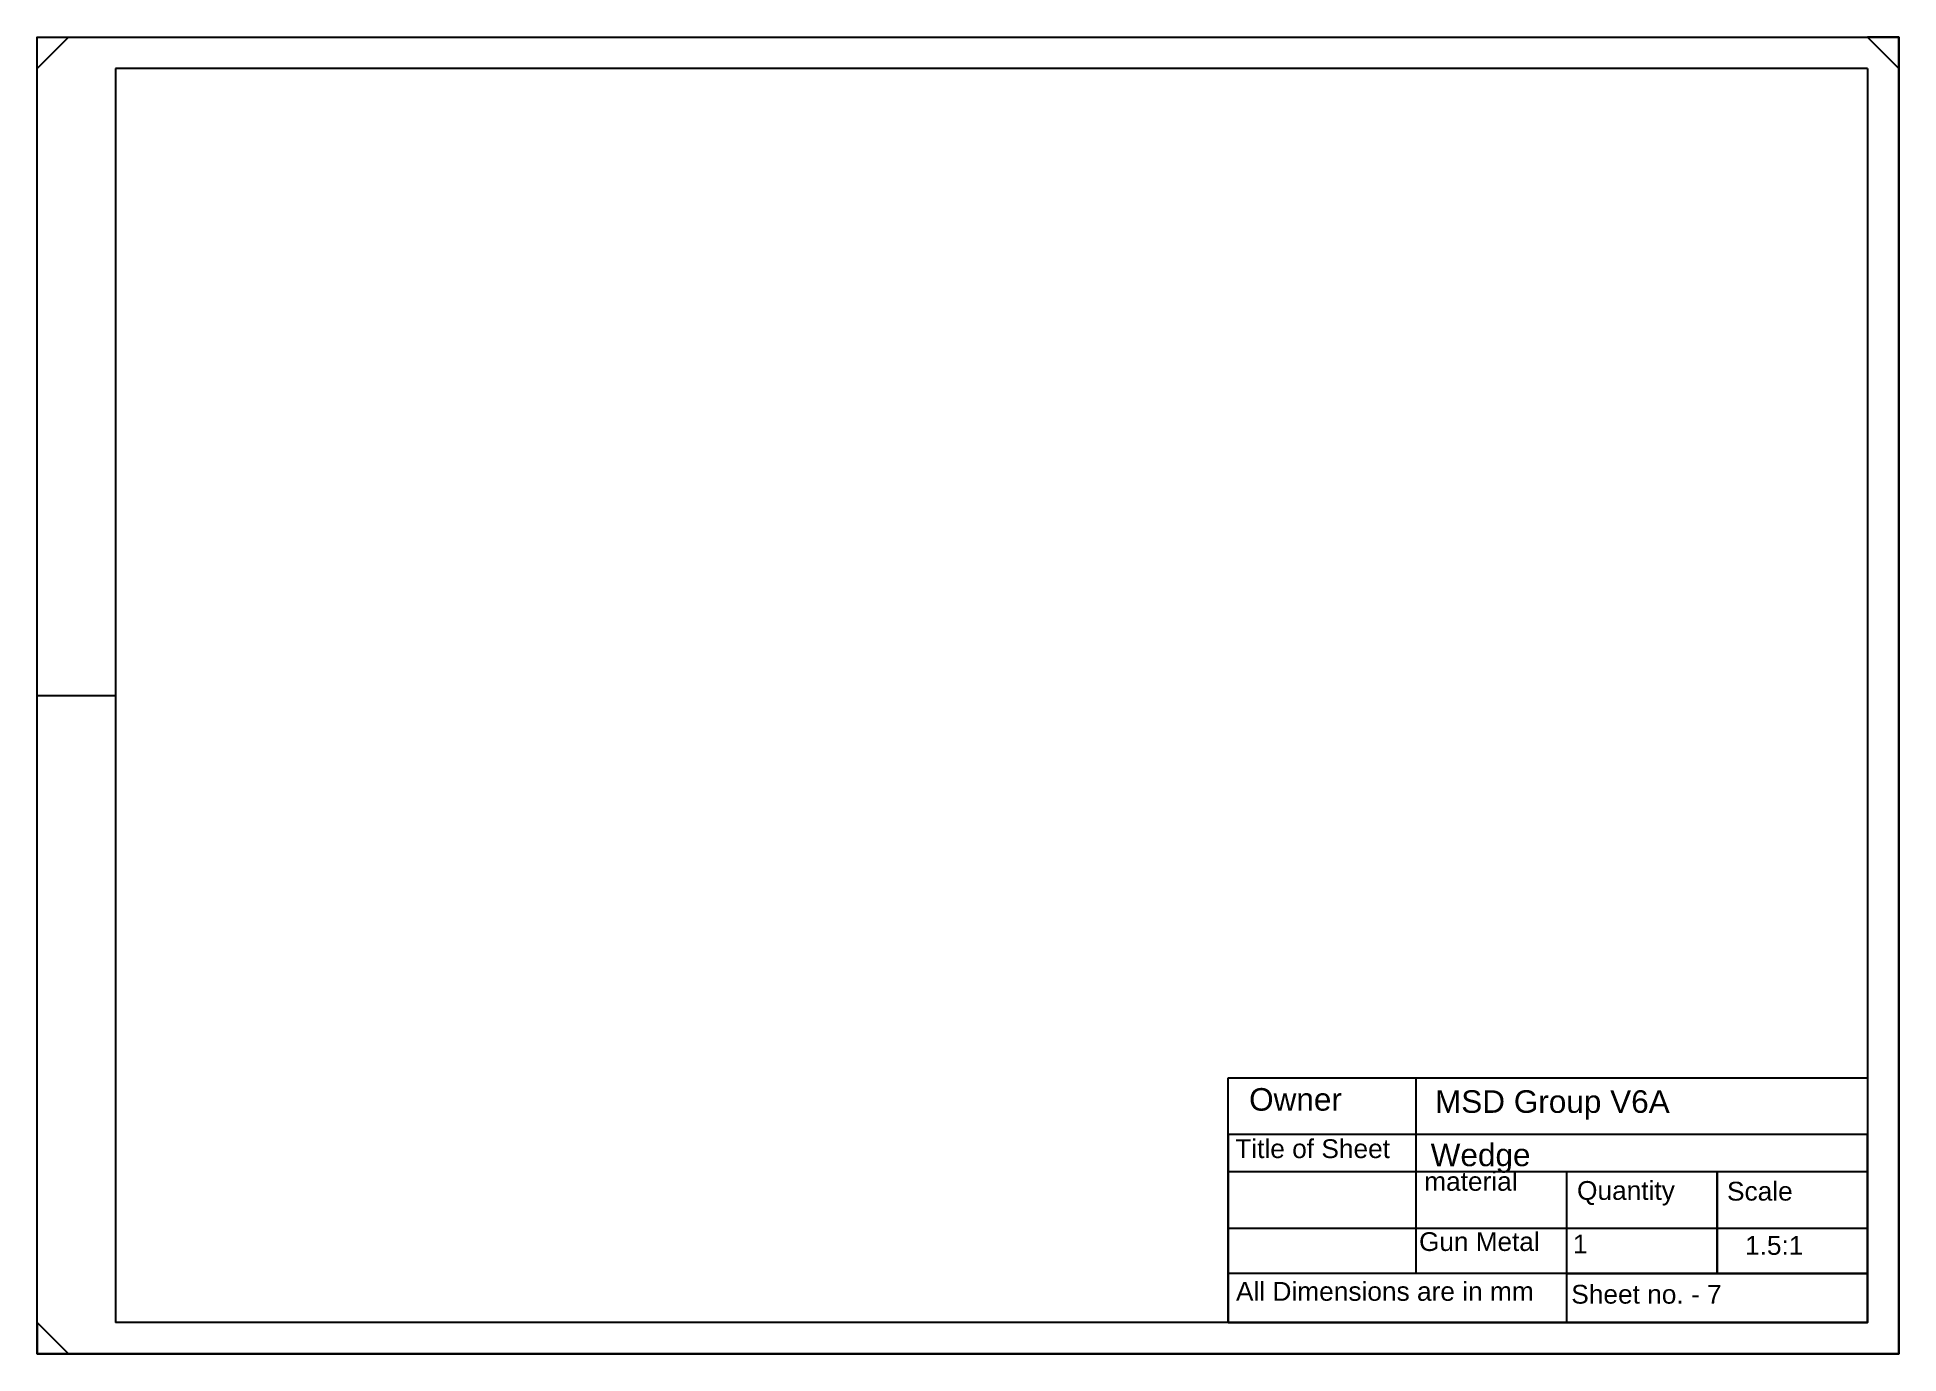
# Model space of a CAD drawing. Header units: millimetres. Extents: x -15074 to 21675, y -7568 to 6574.
# Drawn here: x -1092.6 to -694.6, y 3441.5 to 3722.9 of the extents above; entities that cross this region are included whole.
import ezdxf

# ---------------------------------------------------------------- set-up
doc = ezdxf.new("R2010")
doc.units = ezdxf.units.MM
doc.styles.get("Standard").update_dxf_attribs({"font": 'arial.ttf'})

msp = doc.modelspace()

# ---------------------------------------------------------------- texts
at = {"attachment_point": 1}
for s, width, gutter_width, heights, insert, char_height in [(' Owner', 33.91382, 10.05, [0], (-835.361, 3498.301), 4.824), ('MSD Group V6A', 75.53534, 10.05, [0], (-793.74, 3497.839), 4.824), ('Title of Sheet', 36.68859, 10.05, [0], (-836.44, 3487.365), 4.02), ('Wedge', 102.00488, 10.05, [0], (-794.665, 3486.441), 4.824), ('material', 30.44321, 10.05, [0], (-796.052, 3480.38), 4.02), ('Quantity', 26.9769, 10.05, [0], (-763.372, 3478.432), 4.02), ('Scale', 27.74767, 10.05, [0], (-731.308, 3478.278), 4.02), ('Gun Metal', 30.07162, 12.5, [0], (-797.14, 3467.492), 4), ('1', 27.77444, 12.5, [0], (-764.25, 3466.971), 4), ('\\pxi-3,l4,t4;1.5:1', 27.43458, 10.05, [0], (-731.482, 3466.693), 4.02), ('All Dimensions are in mm', 77.61674, 10.05, [0], (-836.286, 3456.868), 4.02), ('Sheet no. - 7', 58.42427, 10.05, [1.456], (-764.605, 3456.252), 4.02)]:
    msp.add_mtext_dynamic_manual_height_columns(s, width=width, gutter_width=gutter_width, heights=heights, dxfattribs=dict(at, insert=insert, char_height=char_height))

# ---------------------------------------------------------------- linework, layer by layer
for p, q in [((-1092.569, 3716.22), (-1085.869, 3722.92)), ((-694.589, 3716.22), (-701.289, 3722.92)), ((-1075.819, 3716.22), (-1075.819, 3709.52)), ((-701.289, 3716.22), (-701.289, 3709.52)), ((-1092.569, 3582.22), (-1075.819, 3582.22)), ((-765.609, 3458.672), (-765.609, 3448.22)), ((-1092.569, 3448.22), (-1085.869, 3441.52))]:
    msp.add_line(p, q)
for points in [[(-1092.569, 3722.92), (-694.589, 3722.92), (-694.589, 3441.52), (-1092.569, 3441.52)], [(-837.969, 3500.48), (-701.289, 3500.48), (-701.289, 3448.22), (-837.969, 3448.22)], [(-837.969, 3448.22), (-701.289, 3448.22), (-701.289, 3488.42), (-837.969, 3488.42)], [(-837.969, 3448.22), (-701.289, 3448.22), (-701.289, 3480.38), (-837.969, 3480.38)], [(-733.449, 3480.38), (-765.609, 3480.38), (-765.609, 3458.672), (-733.449, 3458.672)], [(-701.289, 3480.38), (-733.449, 3480.38), (-733.449, 3458.672), (-701.289, 3458.672)], [(-837.969, 3448.22), (-701.289, 3448.22), (-701.289, 3468.32), (-837.969, 3468.32)], [(-837.969, 3448.22), (-701.289, 3448.22), (-701.289, 3458.672), (-837.969, 3458.672)]]:
    msp.add_lwpolyline(points, close=True)
for points in [[(-1075.819, 3441.52), (-1092.569, 3441.52), (-1092.569, 3722.92), (-1075.819, 3722.92)], [(-1092.569, 3716.22), (-1092.569, 3722.92), (-694.589, 3722.92), (-694.589, 3716.22)], [(-701.289, 3441.52), (-694.589, 3441.52), (-694.589, 3722.92), (-701.289, 3722.92)], [(-1075.819, 3716.22), (-1075.819, 3448.22)], [(-701.289, 3716.22), (-1075.819, 3716.22)], [(-701.289, 3716.22), (-701.289, 3448.22)], [(-797.769, 3458.672), (-797.769, 3500.48), (-701.289, 3500.48), (-701.289, 3448.22), (-797.769, 3448.22)], [(-1092.569, 3448.22), (-1092.569, 3441.52), (-694.589, 3441.52), (-694.589, 3448.22)], [(-701.289, 3448.22), (-1075.819, 3448.22)]]:
    msp.add_lwpolyline(points)

msp.set_redraw_order([(e.dxf.handle, doc.entitydb.next_handle()) for e in msp.query("TEXT MTEXT ATTDEF DIMENSION ARC_DIMENSION")])  # texts and dimensions are drawn at this point

doc.saveas('drawing.dxf')
